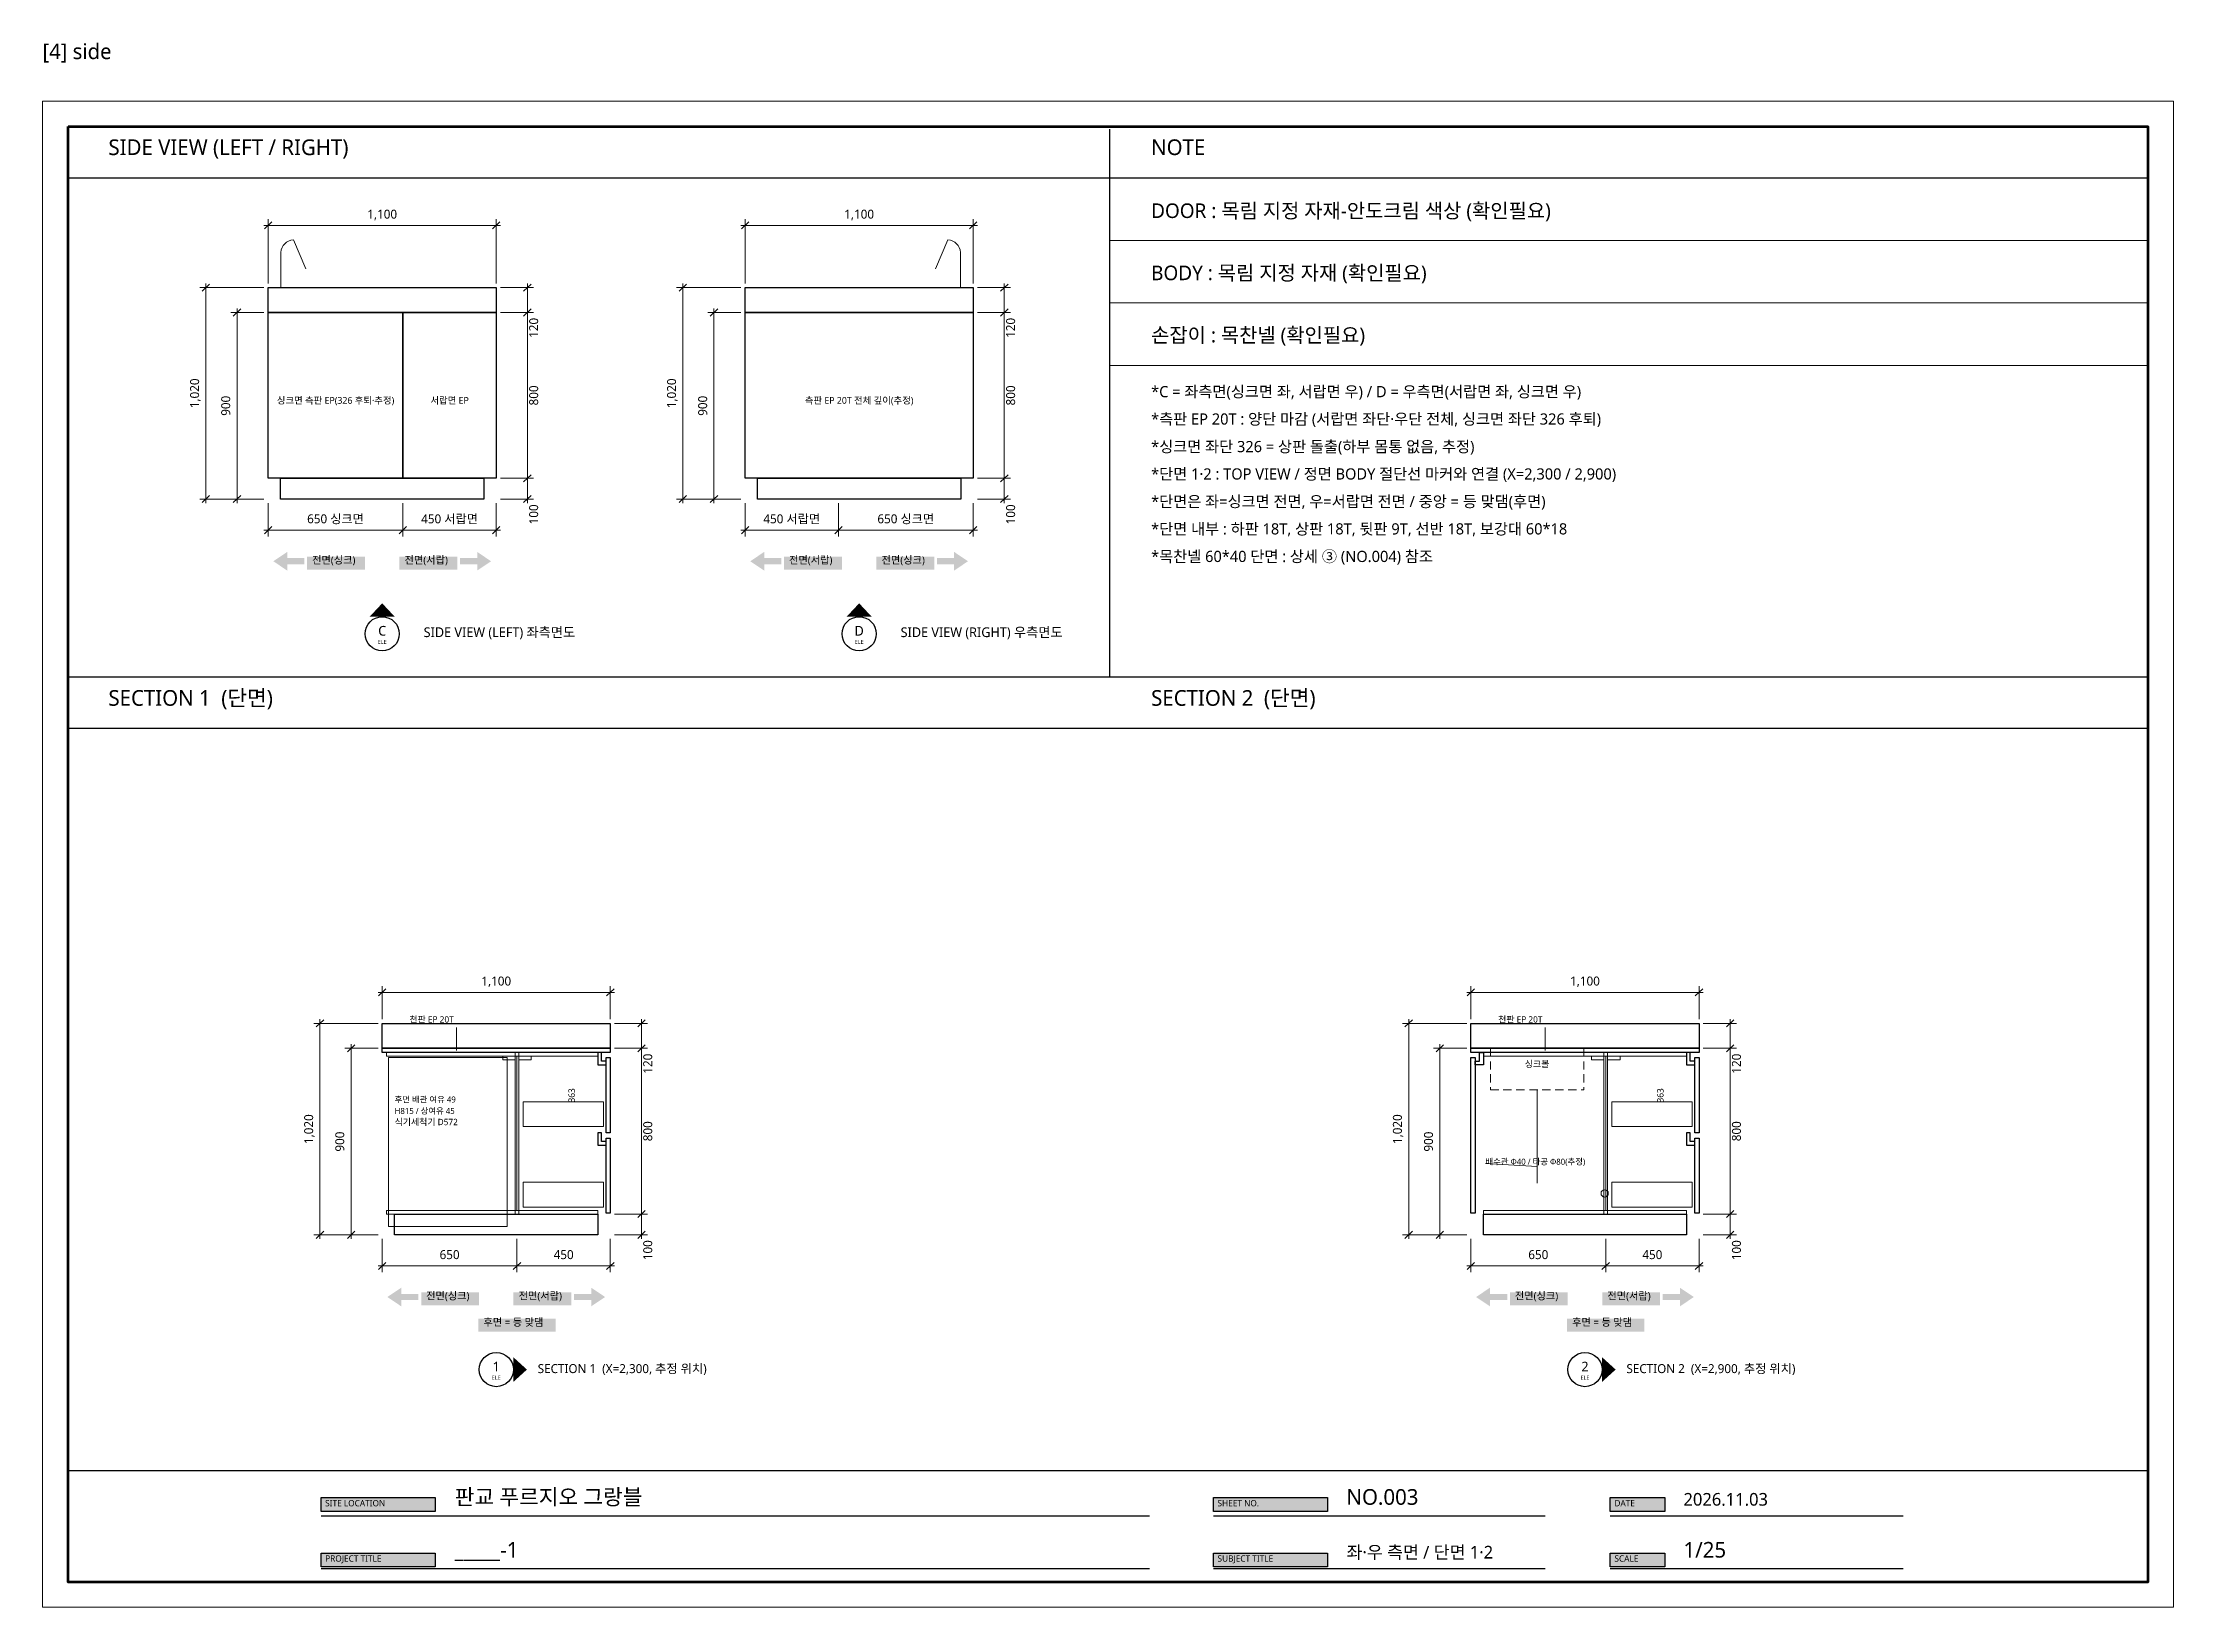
# Model space of a CAD drawing. Header units: millimetres. Extents: x 90 to 65828, y 62 to 7628.
# Drawn here: x 32452 to 42728, y 78 to 7627 of the extents above; entities that cross this region are included whole.
import ezdxf
from ezdxf.enums import TextEntityAlignment as Align

# ---------------------------------------------------------------- set-up
doc = ezdxf.new("R2010")
doc.units = ezdxf.units.MM
for name, color, linetype, lineweight, true_color in [('DIM', 7, 'Continuous', 13, 0x969696), ('FRAME', 7, 'Continuous', 100, 0x000000), ('NOTE_BLUE', 5, 'Continuous', 9, 0x0000ff), ('NOTE_RED', 7, 'Continuous', 25, 0xde0038), ('OUTLINE', 7, 'Continuous', 25, 0x000000), ('TEXT', 7, 'Continuous', 13, 0x000000), ('THIN', 7, 'Continuous', 5, 0x6e6e6e)]:
    doc.layers.add(name, color=color, linetype=linetype, lineweight=lineweight, true_color=true_color)
doc.layers.add('SHEET_FRAME_INFO', color=8, linetype='Continuous')
doc.styles.add('MALGUN', font='malgun.ttf')

msp = doc.modelspace()

# ---------------------------------------------------------------- texts
at = {"layer": 'NOTE_BLUE', "color": 5, "true_color": 0x0000ff, "style": 'MALGUN'}
for s, height, p in [('싱크면 측판 EP(326 후퇴·추정)', 32.4, (33865, 5875)), ('서랍면 EP', 32.4, (34415, 5875)), ('측판 EP 20T 전체 깊이(추정)', 32.4, (36390, 5875)), ('싱크볼', 30.6, (39659, 2675))]:
    msp.add_text(s, height=height, dxfattribs=at).set_placement(p, align=Align.BOTTOM_CENTER)
for s, height, p in [('*측판 EP 20T : 양단 마감 (서랍면 좌단·우단 전체, 싱크면 좌단 326 후퇴)', 54, (37798, 5768)), ('*단면은 좌=싱크면 전면, 우=서랍면 전면 / 중앙 = 등 맞댐(후면)', 54, (37798, 5370)), ('*목찬넬 60*40 단면 : 상세 ③ (NO.004) 참조', 54, (37798, 5105)), ('배수관 Φ40 / 타공 Φ80(추정)', 28.8, (39410, 2205))]:
    msp.add_text(s, height=height, dxfattribs=at).set_placement(p, align=Align.BOTTOM_LEFT)
for p in [(34435, 2890), (39685, 2890)]:
    msp.add_text('천판 EP 20T', height=30.6, dxfattribs=at).set_placement(p, align=Align.BOTTOM_RIGHT)
at = {"layer": 'NOTE_RED', "color": 242, "true_color": 0xde0038, "style": 'MALGUN'}
for s, height, p in [('손잡이 : 목찬넬 (확인필요)', 70.2, (37798, 6160)), ('*싱크면 좌단 326 = 상판 돌출(하부 몸통 없음, 추정)', 54, (37798, 5635)), ('후면 배관 여유 49', 28.8, (34150, 2505)), ('H815 / 상여유 45', 28.8, (34150, 2450)), ('식기세척기 D572', 30.6, (34150, 2395))]:
    msp.add_text(s, height=height, dxfattribs=at).set_placement(p, align=Align.BOTTOM_LEFT)
at = {"layer": 'SHEET_FRAME_INFO', "style": 'MALGUN'}
msp.add_text('[4] side', height=75, dxfattribs=at).set_placement((32452, 7525), align=Align.BOTTOM_LEFT)
at = {"layer": 'TEXT', "color": 18, "true_color": 0x000000, "style": 'MALGUN'}
for s, height, p in [('SIDE VIEW (LEFT / RIGHT)', 75.6, (32770, 7062)), ('NOTE', 75.6, (37798, 7062)), ('DOOR : 목림 지정 자재-안도크림 색상 (확인필요)', 70.2, (37798, 6760)), ('BODY : 목림 지정 자재 (확인필요)', 70.2, (37798, 6460)), ('*C = 좌측면(싱크면 좌, 서랍면 우) / D = 우측면(서랍면 좌, 싱크면 우)', 54, (37798, 5900)), ('*단면 1·2 : TOP VIEW / 정면 BODY 절단선 마커와 연결 (X=2,300 / 2,900)', 54, (37798, 5503)), ('*단면 내부 : 하판 18T, 상판 18T, 뒷판 9T, 선반 18T, 보강대 60*18', 54, (37798, 5238)), ('전면(싱크)', 36, (33752, 5102)), ('전면(서랍)', 36, (34198, 5102)), ('전면(서랍)', 36, (36052, 5102)), ('전면(싱크)', 36, (36498, 5102)), ('SIDE VIEW (LEFT) 좌측면도', 46.8, (34290, 4745)), ('SIDE VIEW (RIGHT) 우측면도', 46.8, (36590, 4745)), ('SECTION 1  (단면)', 75.6, (32770, 4405)), ('SECTION 2  (단면)', 75.6, (37798, 4405)), ('전면(싱크)', 36, (34302, 1552)), ('전면(서랍)', 36, (34748, 1552)), ('전면(싱크)', 36, (39552, 1552)), ('전면(서랍)', 36, (39998, 1552)), ('후면 = 등 맞댐', 36, (34578, 1425)), ('후면 = 등 맞댐', 36, (39828, 1425)), ('SECTION 1  (X=2,300, 추정 위치)', 43.2, (34840, 1195)), ('SECTION 2  (X=2,900, 추정 위치)', 43.2, (40090, 1195)), ('판교 푸르지오 그랑블', 75.6, (34440, 550)), ('NO.003', 75.6, (38740, 550)), ('2026.11.03', 61.2, (40365, 550)), ('_____-1', 75.6, (34440, 295)), ('좌·우 측면 / 단면 1·2', 61.2, (38740, 295)), ('1/25', 75.6, (40365, 295))]:
    msp.add_text(s, height=height, dxfattribs=at).set_placement(p, align=Align.BOTTOM_LEFT)
for s, height, p in [('1,100', 43.2, (34090, 6765)), ('1,100', 43.2, (36390, 6765)), ('650 싱크면', 43.2, (33865, 5295)), ('450 서랍면', 43.2, (34415, 5295)), ('450 서랍면', 43.2, (36065, 5295)), ('650 싱크면', 43.2, (36615, 5295)), ('ELE', 19.8, (34090, 4720)), ('C', 46.8, (34090, 4752)), ('ELE', 19.8, (36390, 4720)), ('D', 46.8, (36390, 4752)), ('1,100', 43.2, (34640, 3065)), ('1,100', 43.2, (39890, 3065)), ('650', 43.2, (34415, 1745)), ('450', 43.2, (34965, 1745)), ('650', 43.2, (39665, 1745)), ('450', 43.2, (40215, 1745)), ('1', 46.8, (34640, 1202)), ('2', 46.8, (39890, 1202)), ('ELE', 19.8, (34640, 1170)), ('ELE', 19.8, (39890, 1170))]:
    msp.add_text(s, height=height, dxfattribs=at).set_placement(p, align=Align.BOTTOM_CENTER)
for s, height, p in [('120', 43.2, (34855, 6251)), ('120', 43.2, (37155, 6251)), ('1,020', 43.2, (33220, 5935)), ('800', 43.2, (34855, 5925)), ('1,020', 43.2, (35520, 5935)), ('800', 43.2, (37155, 5925)), ('900', 43.2, (33370, 5875)), ('900', 43.2, (35670, 5875)), ('100', 43.2, (34855, 5351)), ('100', 43.2, (37155, 5351)), ('120', 43.2, (35405, 2701)), ('120', 43.2, (40655, 2701)), ('363', 30.6, (35028, 2548)), ('363', 30.6, (40278, 2548)), ('1,020', 43.2, (33770, 2385)), ('900', 43.2, (33920, 2325)), ('800', 43.2, (35405, 2375)), ('1,020', 43.2, (39020, 2385)), ('900', 43.2, (39170, 2325)), ('800', 43.2, (40655, 2375)), ('100', 43.2, (35405, 1801)), ('100', 43.2, (40655, 1801))]:
    msp.add_text(s, height=height, rotation=90, dxfattribs=at).set_placement(p, align=Align.BOTTOM_CENTER)
at = {"layer": 'TEXT', "color": 7, "true_color": 0xffffff, "style": 'MALGUN'}
for s, p in [('SITE LOCATION', (33815, 556)), ('SHEET NO.', (38118, 556)), ('DATE', (40032, 556)), ('PROJECT TITLE', (33815, 289)), ('SUBJECT TITLE', (38118, 289)), ('SCALE', (40032, 289))]:
    msp.add_text(s, height=30.6, dxfattribs=at).set_placement(p, align=Align.BOTTOM_LEFT)

# ---------------------------------------------------------------- hatches: boundary and pattern name
at = {"layer": 'FRAME', "true_color": 0x555555}
h = msp.add_hatch(color=251, dxfattribs=at)
h.dxf.hatch_style = 1
h.paths.add_polyline_path([(33795, 608), (34345, 608), (34345, 540), (33795, 540)])
h = msp.add_hatch(color=251, dxfattribs=at)
h.dxf.hatch_style = 1
h.paths.add_polyline_path([(38098, 608), (38648, 608), (38648, 540), (38098, 540)])
h = msp.add_hatch(color=251, dxfattribs=at)
h.dxf.hatch_style = 1
h.paths.add_polyline_path([(40012, 608), (40275, 608), (40275, 540), (40012, 540)])
h = msp.add_hatch(color=251, dxfattribs=at)
h.dxf.hatch_style = 1
h.paths.add_polyline_path([(33795, 340), (34345, 340), (34345, 273), (33795, 273)])
h = msp.add_hatch(color=251, dxfattribs=at)
h.dxf.hatch_style = 1
h.paths.add_polyline_path([(38098, 340), (38648, 340), (38648, 273), (38098, 273)])
h = msp.add_hatch(color=251, dxfattribs=at)
h.dxf.hatch_style = 1
h.paths.add_polyline_path([(40012, 340), (40275, 340), (40275, 273), (40012, 273)])
at = {"layer": 'OUTLINE', "true_color": 0x000000}
h = msp.add_hatch(color=18, dxfattribs=at)
h.dxf.hatch_style = 1
h.paths.add_polyline_path([(33715, 5140), (33632, 5140), (33632, 5170), (33565, 5125), (33632, 5080), (33632, 5110), (33715, 5110)])
at = {"layer": 'OUTLINE', "true_color": 0xe1e1e1}
h = msp.add_hatch(color=254, dxfattribs=at)
h.dxf.hatch_style = 1
h.paths.add_polyline_path([(33728, 5147), (34007, 5147), (34007, 5085), (33728, 5085)])
h = msp.add_hatch(color=254, dxfattribs=at)
h.dxf.hatch_style = 1
h.paths.add_polyline_path([(34173, 5147), (34452, 5147), (34452, 5085), (34173, 5085)])
at = {"layer": 'OUTLINE', "true_color": 0x000000}
h = msp.add_hatch(color=18, dxfattribs=at)
h.dxf.hatch_style = 1
h.paths.add_polyline_path([(34465, 5110), (34548, 5110), (34548, 5080), (34615, 5125), (34548, 5170), (34548, 5140), (34465, 5140)])
h = msp.add_hatch(color=18, dxfattribs=at)
h.dxf.hatch_style = 1
h.paths.add_polyline_path([(36015, 5140), (35932, 5140), (35932, 5170), (35865, 5125), (35932, 5080), (35932, 5110), (36015, 5110)])
at = {"layer": 'OUTLINE', "true_color": 0xe1e1e1}
h = msp.add_hatch(color=254, dxfattribs=at)
h.dxf.hatch_style = 1
h.paths.add_polyline_path([(36028, 5147), (36307, 5147), (36307, 5085), (36028, 5085)])
h = msp.add_hatch(color=254, dxfattribs=at)
h.dxf.hatch_style = 1
h.paths.add_polyline_path([(36473, 5147), (36752, 5147), (36752, 5085), (36473, 5085)])
at = {"layer": 'OUTLINE', "true_color": 0x000000}
h = msp.add_hatch(color=18, dxfattribs=at)
h.dxf.hatch_style = 1
h.paths.add_polyline_path([(36765, 5110), (36848, 5110), (36848, 5080), (36915, 5125), (36848, 5170), (36848, 5140), (36765, 5140)])
h = msp.add_hatch(color=18, dxfattribs=at)
h.dxf.hatch_style = 1
h.paths.add_polyline_path([(34030, 4858), (34150, 4858), (34090, 4922)])
h = msp.add_hatch(color=18, dxfattribs=at)
h.dxf.hatch_style = 1
h.paths.add_polyline_path([(36330, 4858), (36450, 4858), (36390, 4922)])
h = msp.add_hatch(color=18, dxfattribs=at)
h.dxf.hatch_style = 1
h.paths.add_polyline_path([(34265, 1590), (34182, 1590), (34182, 1620), (34115, 1575), (34182, 1530), (34182, 1560), (34265, 1560)])
at = {"layer": 'OUTLINE', "true_color": 0xe1e1e1}
h = msp.add_hatch(color=254, dxfattribs=at)
h.dxf.hatch_style = 1
h.paths.add_polyline_path([(34278, 1598), (34557, 1598), (34557, 1535), (34278, 1535)])
h = msp.add_hatch(color=254, dxfattribs=at)
h.dxf.hatch_style = 1
h.paths.add_polyline_path([(34723, 1598), (35002, 1598), (35002, 1535), (34723, 1535)])
at = {"layer": 'OUTLINE', "true_color": 0x000000}
h = msp.add_hatch(color=18, dxfattribs=at)
h.dxf.hatch_style = 1
h.paths.add_polyline_path([(35015, 1560), (35098, 1560), (35098, 1530), (35165, 1575), (35098, 1620), (35098, 1590), (35015, 1590)])
h = msp.add_hatch(color=18, dxfattribs=at)
h.dxf.hatch_style = 1
h.paths.add_polyline_path([(39515, 1590), (39432, 1590), (39432, 1620), (39365, 1575), (39432, 1530), (39432, 1560), (39515, 1560)])
at = {"layer": 'OUTLINE', "true_color": 0xe1e1e1}
h = msp.add_hatch(color=254, dxfattribs=at)
h.dxf.hatch_style = 1
h.paths.add_polyline_path([(39528, 1598), (39807, 1598), (39807, 1535), (39528, 1535)])
h = msp.add_hatch(color=254, dxfattribs=at)
h.dxf.hatch_style = 1
h.paths.add_polyline_path([(39973, 1598), (40252, 1598), (40252, 1535), (39973, 1535)])
at = {"layer": 'OUTLINE', "true_color": 0x000000}
h = msp.add_hatch(color=18, dxfattribs=at)
h.dxf.hatch_style = 1
h.paths.add_polyline_path([(40265, 1560), (40348, 1560), (40348, 1530), (40415, 1575), (40348, 1620), (40348, 1590), (40265, 1590)])
at = {"layer": 'OUTLINE', "true_color": 0xe1e1e1}
h = msp.add_hatch(color=254, dxfattribs=at)
h.dxf.hatch_style = 1
h.paths.add_polyline_path([(34553, 1470), (34927, 1470), (34927, 1408), (34553, 1408)])
h = msp.add_hatch(color=254, dxfattribs=at)
h.dxf.hatch_style = 1
h.paths.add_polyline_path([(39803, 1470), (40177, 1470), (40177, 1408), (39803, 1408)])
at = {"layer": 'OUTLINE', "true_color": 0x000000}
h = msp.add_hatch(color=18, dxfattribs=at)
h.dxf.hatch_style = 1
h.paths.add_polyline_path([(34722, 1285), (34722, 1165), (34788, 1225)])
h = msp.add_hatch(color=18, dxfattribs=at)
h.dxf.hatch_style = 1
h.paths.add_polyline_path([(39972, 1285), (39972, 1165), (40038, 1225)])

# ---------------------------------------------------------------- linework, layer by layer
at = {"layer": 'DIM', "color": 252, "lineweight": 13, "true_color": 0x969696}
for p, q in [((33520, 6745), (34660, 6745)), ((33540, 6465), (33540, 6775)), ((34640, 6465), (34640, 6775)), ((35820, 6745), (36960, 6745)), ((35840, 6465), (35840, 6775)), ((36940, 6465), (36940, 6775)), ((33520, 6445), (33210, 6445)), ((33240, 6465), (33240, 5405)), ((34660, 6445), (34820, 6445)), ((34790, 6465), (34790, 5405)), ((35820, 6445), (35510, 6445)), ((35540, 6465), (35540, 5405)), ((36960, 6445), (37120, 6445)), ((37090, 6465), (37090, 5405)), ((33520, 6325), (33360, 6325)), ((33390, 6345), (33390, 5405)), ((34660, 6325), (34820, 6325)), ((35820, 6325), (35660, 6325)), ((35690, 6345), (35690, 5405)), ((36960, 6325), (37120, 6325)), ((34660, 5525), (34820, 5525)), ((36960, 5525), (37120, 5525)), ((33520, 5425), (33210, 5425)), ((33520, 5425), (33360, 5425)), ((33540, 5405), (33540, 5245)), ((34190, 5405), (34190, 5245)), ((34640, 5405), (34640, 5245)), ((34660, 5425), (34820, 5425)), ((35820, 5425), (35510, 5425)), ((35820, 5425), (35660, 5425)), ((35840, 5405), (35840, 5245)), ((36290, 5405), (36290, 5245)), ((36940, 5405), (36940, 5245)), ((36960, 5425), (37120, 5425)), ((33520, 5275), (34660, 5275)), ((35820, 5275), (36960, 5275)), ((34070, 3045), (35210, 3045)), ((34090, 2915), (34090, 3075)), ((35190, 2915), (35190, 3075)), ((39320, 3045), (40460, 3045)), ((39340, 2915), (39340, 3075)), ((40440, 2915), (40440, 3075)), ((34070, 2895), (33760, 2895)), ((33790, 2915), (33790, 1855)), ((35210, 2895), (35370, 2895)), ((35340, 2915), (35340, 1855)), ((39320, 2895), (39010, 2895)), ((39040, 2915), (39040, 1855)), ((40460, 2895), (40620, 2895)), ((40590, 2915), (40590, 1855)), ((34070, 2775), (33910, 2775)), ((33940, 2795), (33940, 1855)), ((35210, 2775), (35370, 2775)), ((39320, 2775), (39160, 2775)), ((39190, 2795), (39190, 1855)), ((40460, 2775), (40620, 2775)), ((35210, 1975), (35370, 1975)), ((40460, 1975), (40620, 1975)), ((34070, 1875), (33760, 1875)), ((34070, 1875), (33910, 1875)), ((34090, 1855), (34090, 1695)), ((34740, 1855), (34740, 1695)), ((35190, 1855), (35190, 1695)), ((35210, 1875), (35370, 1875)), ((39320, 1875), (39010, 1875)), ((39320, 1875), (39160, 1875)), ((39340, 1855), (39340, 1695)), ((39990, 1855), (39990, 1695)), ((40440, 1855), (40440, 1695)), ((40460, 1875), (40620, 1875)), ((34070, 1725), (35210, 1725)), ((39320, 1725), (40460, 1725))]:
    msp.add_line(p, q, dxfattribs=at)
at = {"layer": 'DIM', "color": 251, "lineweight": 13, "true_color": 0x5a5a5a}
for p, q in [((33522, 6728), (33558, 6762)), ((34622, 6728), (34658, 6762)), ((35822, 6728), (35858, 6762)), ((36922, 6728), (36958, 6762)), ((33222, 6428), (33258, 6462)), ((34772, 6428), (34808, 6462)), ((35522, 6428), (35558, 6462)), ((37072, 6428), (37108, 6462)), ((33372, 6308), (33408, 6342)), ((34772, 6308), (34808, 6342)), ((35672, 6308), (35708, 6342)), ((37072, 6308), (37108, 6342)), ((34772, 5508), (34808, 5542)), ((37072, 5508), (37108, 5542)), ((33222, 5408), (33258, 5442)), ((33372, 5408), (33408, 5442)), ((34772, 5408), (34808, 5442)), ((35522, 5408), (35558, 5442)), ((35672, 5408), (35708, 5442)), ((37072, 5408), (37108, 5442)), ((33522, 5258), (33558, 5292)), ((34172, 5258), (34208, 5292)), ((34622, 5258), (34658, 5292)), ((35822, 5258), (35858, 5292)), ((36272, 5258), (36308, 5292)), ((36922, 5258), (36958, 5292)), ((34072, 3028), (34108, 3062)), ((35172, 3028), (35208, 3062)), ((39322, 3028), (39358, 3062)), ((40422, 3028), (40458, 3062)), ((33772, 2878), (33808, 2912)), ((35322, 2878), (35358, 2912)), ((39022, 2878), (39058, 2912)), ((40572, 2878), (40608, 2912)), ((33922, 2758), (33958, 2792)), ((35322, 2758), (35358, 2792)), ((39172, 2758), (39208, 2792)), ((40572, 2758), (40608, 2792)), ((35322, 1958), (35358, 1992)), ((40572, 1958), (40608, 1992)), ((33772, 1858), (33808, 1892)), ((33922, 1858), (33958, 1892)), ((35322, 1858), (35358, 1892)), ((39022, 1858), (39058, 1892)), ((39172, 1858), (39208, 1892)), ((40572, 1858), (40608, 1892)), ((34072, 1708), (34108, 1742)), ((34722, 1708), (34758, 1742)), ((35172, 1708), (35208, 1742)), ((39322, 1708), (39358, 1742)), ((39972, 1708), (40008, 1742)), ((40422, 1708), (40458, 1742))]:
    msp.add_line(p, q, dxfattribs=at)
at = {"layer": 'FRAME', "color": 18, "lineweight": 25, "true_color": 0x000000}
for p, q in [((37598, 7210), (37598, 4568)), ((32575, 6975), (42605, 6975)), ((32575, 4568), (42605, 4568)), ((32575, 4320), (42605, 4320)), ((32575, 738), (42605, 738))]:
    msp.add_line(p, q, dxfattribs=at)
at = {"layer": 'FRAME', "color": 18, "lineweight": 13, "true_color": 0x000000}
for p, q in [((37598, 6672), (42605, 6672)), ((37598, 6372), (42605, 6372)), ((37598, 6070), (42605, 6070))]:
    msp.add_line(p, q, dxfattribs=at)
msp.add_lwpolyline([(32452, 7345), (42728, 7345), (42728, 78), (32452, 78)], close=True, dxfattribs=at)
at = {"layer": 'FRAME', "color": 18, "lineweight": 100, "true_color": 0x000000}
msp.add_lwpolyline([(32575, 7222), (42605, 7222), (42605, 200), (32575, 200)], close=True, dxfattribs=at)
at = {"layer": 'NOTE_BLUE', "color": 5, "lineweight": 9, "true_color": 0x0000ff}
for p, q in [((34448, 2875), (34448, 2765)), ((39434, 2775), (39434, 2735)), ((39698, 2875), (39698, 2765)), ((39884, 2775), (39884, 2735)), ((39434, 2712), (39434, 2672)), ((39884, 2712), (39884, 2672)), ((39434, 2650), (39434, 2610)), ((39434, 2588), (39434, 2575)), ((39434, 2575), (39474, 2575)), ((39496, 2575), (39536, 2575)), ((39559, 2575), (39599, 2575)), ((39622, 2575), (39662, 2575)), ((39659, 2575), (39659, 2125)), ((39684, 2575), (39724, 2575)), ((39746, 2575), (39786, 2575)), ((39809, 2575), (39849, 2575)), ((39872, 2575), (39884, 2575)), ((39884, 2650), (39884, 2610)), ((39884, 2588), (39884, 2575)), ((39410, 2219), (39659, 2205))]:
    msp.add_line(p, q, dxfattribs=at)
msp.add_circle((39985, 2075), 17.5, dxfattribs=at)
at = {"layer": 'NOTE_RED', "color": 242, "lineweight": 13, "true_color": 0xde0038}
msp.add_lwpolyline([(34120, 2730), (34692, 2730), (34692, 1915), (34120, 1915)], close=True, dxfattribs=at)
at = {"layer": 'OUTLINE', "color": 18, "lineweight": 25, "true_color": 0x000000}
for p, q in [((34190, 5525), (34190, 6325)), ((33795, 520), (37790, 520)), ((38098, 520), (39698, 520)), ((40012, 520), (41425, 520)), ((33795, 265), (37790, 265)), ((38098, 265), (39698, 265)), ((40012, 265), (41425, 265))]:
    msp.add_line(p, q, dxfattribs=at)
for points in [[(33540, 6445), (34640, 6445), (34640, 6325), (33540, 6325)], [(35840, 6445), (36940, 6445), (36940, 6325), (35840, 6325)], [(33540, 6325), (34190, 6325), (34190, 5525), (33540, 5525)], [(34190, 6325), (34640, 6325), (34640, 5525), (34190, 5525)], [(35840, 6325), (36940, 6325), (36940, 5525), (35840, 5525)], [(33600, 5525), (34580, 5525), (34580, 5425), (33600, 5425)], [(35900, 5525), (36880, 5525), (36880, 5425), (35900, 5425)], [(34090, 2895), (35190, 2895), (35190, 2775), (34090, 2775)], [(39340, 2895), (40440, 2895), (40440, 2775), (39340, 2775)], [(34090, 2775), (35190, 2775), (35190, 2755), (34090, 2755)], [(39340, 2775), (40440, 2775), (40440, 2755), (39340, 2755)], [(35148, 2755), (35130, 2755), (35130, 2695), (35170, 2695), (35170, 2713), (35148, 2713)], [(35170, 2730), (35190, 2730), (35190, 2367), (35170, 2367)], [(39340, 2730), (39360, 2730), (39360, 1979), (39340, 1979)], [(39382, 2755), (39400, 2755), (39400, 2695), (39360, 2695), (39360, 2713), (39382, 2713)], [(40398, 2755), (40380, 2755), (40380, 2695), (40420, 2695), (40420, 2713), (40398, 2713)], [(40420, 2730), (40440, 2730), (40440, 2367), (40420, 2367)], [(35148, 2367), (35130, 2367), (35130, 2307), (35170, 2307), (35170, 2325), (35148, 2325)], [(40398, 2367), (40380, 2367), (40380, 2307), (40420, 2307), (40420, 2325), (40398, 2325)], [(35170, 2342), (35190, 2342), (35190, 1979), (35170, 1979)], [(40420, 2342), (40440, 2342), (40440, 1979), (40420, 1979)], [(34150, 1975), (35130, 1975), (35130, 1875), (34150, 1875)], [(39400, 1975), (40380, 1975), (40380, 1875), (39400, 1875)], [(33795, 608), (34345, 608), (34345, 540), (33795, 540)], [(38098, 608), (38648, 608), (38648, 540), (38098, 540)], [(40012, 608), (40275, 608), (40275, 540), (40012, 540)], [(33795, 340), (34345, 340), (34345, 273), (33795, 273)], [(38098, 340), (38648, 340), (38648, 273), (38098, 273)], [(40012, 340), (40275, 340), (40275, 273), (40012, 273)]]:
    msp.add_lwpolyline(points, close=True, dxfattribs=at)
for centre in [(34090, 4775), (36390, 4775), (34640, 1225), (39890, 1225)]:
    msp.add_circle(centre, 82.5, dxfattribs=at)
at = {"layer": 'THIN', "color": 8, "lineweight": 5, "true_color": 0x6e6e6e}
for points in [[(33602, 6445), (33602, 6615), (33602, 6615), (33603, 6627), (33607, 6638), (33612, 6648), (33620, 6657), (33629, 6665), (33639, 6670), (33650, 6674), (33662, 6675), (33722, 6535)], [(36878, 6445), (36878, 6615), (36878, 6615), (36877, 6627), (36873, 6638), (36868, 6648), (36860, 6657), (36851, 6665), (36841, 6670), (36830, 6674), (36818, 6675), (36758, 6535)]]:
    msp.add_lwpolyline(points, dxfattribs=at)
for points in [[(34110, 2755), (34731, 2755), (34731, 2737), (34110, 2737)], [(34671, 2737), (34731, 2737), (34731, 2719), (34671, 2719)], [(34731, 2737), (34740, 2737), (34740, 1993), (34731, 1993)], [(34740, 2737), (34749, 2737), (34749, 1993), (34740, 1993)], [(34749, 2755), (35130, 2755), (35130, 2737), (34749, 2737)], [(34749, 2737), (34809, 2737), (34809, 2719), (34749, 2719)], [(39400, 2755), (39981, 2755), (39981, 2737), (39400, 2737)], [(39921, 2737), (39981, 2737), (39981, 2719), (39921, 2719)], [(39981, 2737), (39990, 2737), (39990, 1993), (39981, 1993)], [(39990, 2737), (39999, 2737), (39999, 1993), (39990, 1993)], [(39999, 2755), (40380, 2755), (40380, 2737), (39999, 2737)], [(39999, 2737), (40059, 2737), (40059, 2719), (39999, 2719)], [(34770, 2517), (35157, 2517), (35157, 2397), (34770, 2397)], [(40020, 2517), (40407, 2517), (40407, 2397), (40020, 2397)], [(34770, 2129), (35157, 2129), (35157, 2009), (34770, 2009)], [(40020, 2129), (40407, 2129), (40407, 2009), (40020, 2009)], [(34110, 1993), (34731, 1993), (34731, 1975), (34110, 1975)], [(34749, 1993), (35130, 1993), (35130, 1975), (34749, 1975)], [(39400, 1993), (39981, 1993), (39981, 1975), (39400, 1975)], [(39999, 1993), (40380, 1993), (40380, 1975), (39999, 1975)]]:
    msp.add_lwpolyline(points, close=True, dxfattribs=at)

msp.set_redraw_order([(e.dxf.handle, doc.entitydb.next_handle()) for e in msp.query("TEXT MTEXT ATTDEF DIMENSION ARC_DIMENSION")])  # texts and dimensions are drawn at this point

doc.saveas('drawing.dxf')
